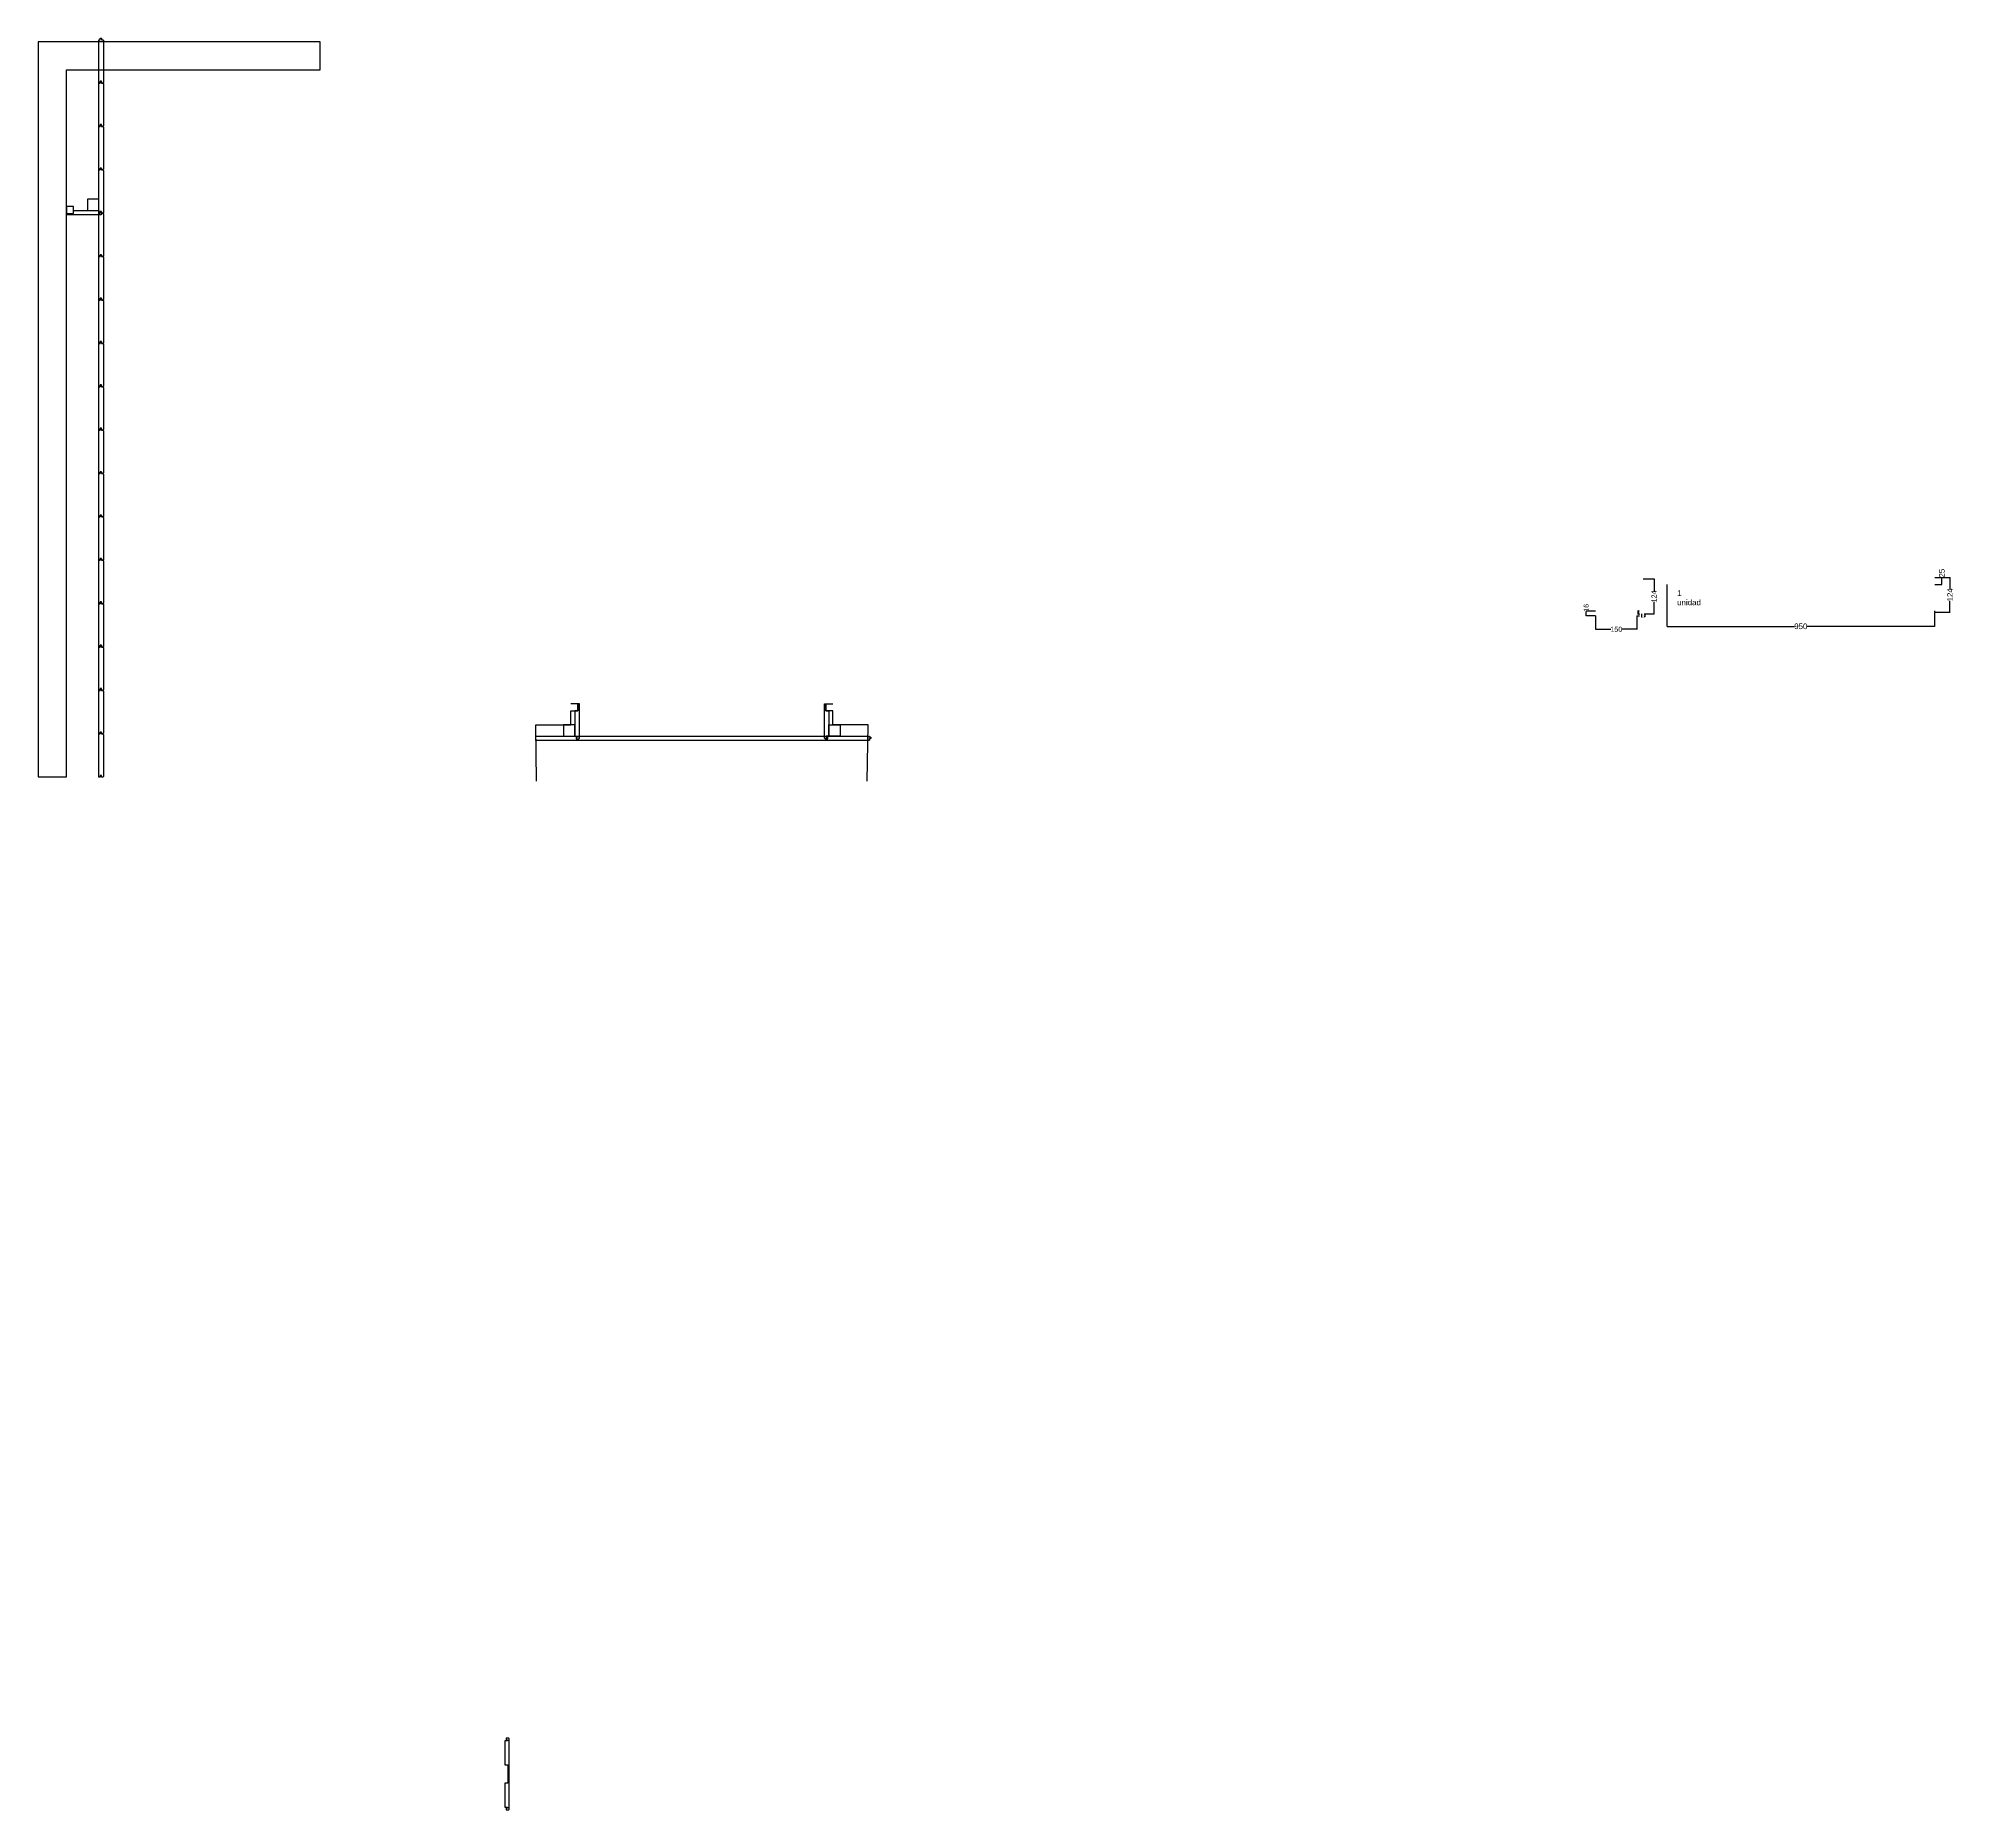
# Model space of a CAD drawing. Header units: inches. Extents: x -100 to 6698, y -3666 to 2622.
import ezdxf

# ---------------------------------------------------------------- set-up
doc = ezdxf.new("R2010")
doc.units = ezdxf.units.IN
doc.header["$MEASUREMENT"] = 0
doc.layers.get('0').update_dxf_attribs({"color": 24})
for name, color, linetype in [('Anotacion', 250, 'Continuous'), ('Iroko', 34, 'Continuous'), ('Pino', 41, 'Continuous')]:
    doc.layers.add(name, color=color, linetype=linetype)
doc.styles.get("Standard").update_dxf_attribs({"font": 'arial.ttf', "height": 20})
doc.dimstyles.new('Acotacion 2', dxfattribs={"dimtxt": 8, "dimasz": 0.18, "dimexe": 0.18, "dimexo": 0.0625, "dimgap": 0.09, "dimtad": 0, "dimdec": 0, "dimzin": 0, "dimdsep": 46, "dimtxsty": 'Standard', "dimcen": 0.09, "dimadec": 0, "dimazin": 0, "dimtfac": 1, "dimtdec": 0, "dimtofl": 0, "dimtmove": 0, "dimatfit": 3, "dimfxl": 1, "dimtolj": 1, "dimtzin": 0, "dimarcsym": 0})
doc.dimstyles.get("Standard").update_dxf_attribs({"dimtxt": 18, "dimasz": 0.18, "dimexe": 0.18, "dimexo": 0.0625, "dimgap": 0.09, "dimtad": 0, "dimdec": 0, "dimzin": 0, "dimdsep": 46, "dimtxsty": 'Standard', "dimcen": 0.09, "dimadec": 0, "dimazin": 0, "dimtfac": 1, "dimtdec": 0, "dimtofl": 0, "dimtmove": 0, "dimatfit": 3, "dimfxl": 1, "dimtolj": 1, "dimtzin": 0, "dimarcsym": 0})

# ---------------------------------------------------------------- blocks, each defined once
blk = doc.blocks.new('*D2')
at = {"layer": 'Anotacion', "color": 0, "lineweight": -2, "transparency": 16777216}
for p, q in [((5427.3, 571.8), (5427.3, 523.8)), ((5574, 571.8), (5574, 523.8)), ((5427.5, 524), (5481.6, 524)), ((5573.8, 524), (5519.8, 524))]:
    blk.add_line(p, q, dxfattribs=at)
at = {"layer": 'Anotacion', "color": 0, "transparency": 16777216}
for points in [[(5427.5, 524.1), (5427.5, 524), (5427.3, 524)], [(5573.8, 524.1), (5573.8, 524), (5574, 524)]]:
    blk.add_solid(points, dxfattribs=at)
at = {"layer": 'Defpoints', "color": 0, "transparency": 16777216}
for p in [(5427.3, 571.9), (5574, 571.9), (5574, 524)]:
    blk.add_point(p, dxfattribs=at)
at = {"layer": 'Anotacion', "color": 0, "transparency": 16777216, "insert": (5500.7, 524), "char_height": 18, "attachment_point": 5}
blk.add_mtext('\\A1;150', dxfattribs=at)
blk = doc.blocks.new('*D3')
at = {"layer": 'Anotacion', "color": 0, "lineweight": -2, "transparency": 16777216}
for p, q in [((5596.5, 702.9), (5634.7, 702.9)), ((5634.6, 702.7), (5634.6, 659.9)), ((5634.6, 578.9), (5634.6, 621.7)), ((5599.5, 578.7), (5634.7, 578.7))]:
    blk.add_line(p, q, dxfattribs=at)
at = {"layer": 'Anotacion', "color": 0, "transparency": 16777216}
for points in [[(5634.5, 702.7), (5634.6, 702.7), (5634.6, 702.9)], [(5634.5, 578.9), (5634.6, 578.9), (5634.6, 578.7)]]:
    blk.add_solid(points, dxfattribs=at)
at = {"layer": 'Defpoints', "color": 0, "transparency": 16777216}
for p in [(5596.4, 702.9), (5634.6, 702.9), (5599.4, 578.7)]:
    blk.add_point(p, dxfattribs=at)
at = {"layer": 'Anotacion', "color": 0, "transparency": 16777216, "insert": (5634.6, 640.8), "char_height": 18, "attachment_point": 5, "rotation": 90}
blk.add_mtext('\\A1;124', dxfattribs=at)
blk = doc.blocks.new('*D4')
at = {"layer": 'Anotacion', "color": 0, "lineweight": -2, "transparency": 16777216}
for p, q in [((5427, 587.9), (5393.9, 587.9)), ((5427.3, 571.9), (5393.9, 571.9)), ((5394.1, 587.9), (5394.1, 588.1)), ((5394.1, 572.1), (5394.1, 587.7))]:
    blk.add_line(p, q, dxfattribs=at)
at = {"layer": 'Anotacion', "color": 0, "transparency": 16777216}
for points in [[(5394.1, 587.7), (5394.1, 587.7), (5394.1, 587.9)], [(5394.1, 572.1), (5394.1, 572.1), (5394.1, 571.9)]]:
    blk.add_solid(points, dxfattribs=at)
at = {"layer": 'Defpoints', "color": 0, "transparency": 16777216}
for p in [(5394.1, 587.9), (5427.1, 587.9), (5427.3, 571.9)]:
    blk.add_point(p, dxfattribs=at)
at = {"layer": 'Anotacion', "color": 0, "transparency": 16777216, "insert": (5394.1, 600.2), "char_height": 18, "attachment_point": 5, "rotation": 90}
blk.add_mtext('\\A1;16', dxfattribs=at)
blk = doc.blocks.new('*D6')
at = {"layer": 'Anotacion', "color": 0, "lineweight": -2, "transparency": 16777216}
for p, q in [((5574, 571.9), (5582.5, 571.9)), ((5576, 578.7), (5582.5, 578.7)), ((5582.3, 578.5), (5582.3, 578)), ((5582.3, 572.1), (5582.3, 572.6))]:
    blk.add_line(p, q, dxfattribs=at)
at = {"layer": 'Anotacion', "color": 0, "transparency": 16777216}
for points in [[(5582.3, 578.5), (5582.4, 578.5), (5582.3, 578.7)], [(5582.3, 572.1), (5582.4, 572.1), (5582.3, 571.9)]]:
    blk.add_solid(points, dxfattribs=at)
at = {"layer": 'Defpoints', "color": 0, "transparency": 16777216}
for p in [(5574, 571.9), (5576, 578.7), (5582.3, 578.7)]:
    blk.add_point(p, dxfattribs=at)
at = {"layer": 'Anotacion', "color": 0, "transparency": 16777216, "insert": (5582.3, 575.3), "char_height": 8, "attachment_point": 5, "rotation": 90}
blk.add_mtext('\\A1;7', dxfattribs=at)
blk = doc.blocks.new('*D7')
at = {"layer": 'Anotacion', "color": 0, "lineweight": -2, "transparency": 16777216}
for p, q in [((5576, 587.9), (5581, 587.9)), ((5576, 583.7), (5581, 583.7)), ((5580.8, 587.9), (5580.8, 588.1)), ((5580.8, 583.9), (5580.8, 587.7))]:
    blk.add_line(p, q, dxfattribs=at)
at = {"layer": 'Anotacion', "color": 0, "transparency": 16777216}
for points in [[(5580.8, 587.7), (5580.9, 587.7), (5580.8, 587.9)], [(5580.8, 583.9), (5580.9, 583.9), (5580.8, 583.7)]]:
    blk.add_solid(points, dxfattribs=at)
at = {"layer": 'Defpoints', "color": 0, "transparency": 16777216}
for p in [(5576, 587.9), (5576, 583.7), (5580.8, 587.9)]:
    blk.add_point(p, dxfattribs=at)
at = {"layer": 'Anotacion', "color": 0, "transparency": 16777216, "insert": (5580.8, 590.9), "char_height": 8, "attachment_point": 5, "rotation": 90}
blk.add_mtext('\\A1;4', dxfattribs=at)
blk = doc.blocks.new('*D8')
at = {"layer": 'Anotacion', "color": 0, "lineweight": -2, "transparency": 16777216}
for p, q in [((5590.5, 578.7), (5590.5, 568.2)), ((5590.7, 568.4), (5591.3, 568.4)), ((5601.3, 568.4), (5600.6, 568.4)), ((5601.4, 580.7), (5601.4, 568.2))]:
    blk.add_line(p, q, dxfattribs=at)
at = {"layer": 'Anotacion', "color": 0, "transparency": 16777216}
for points in [[(5590.7, 568.4), (5590.7, 568.4), (5590.5, 568.4)], [(5601.3, 568.4), (5601.3, 568.4), (5601.4, 568.4)]]:
    blk.add_solid(points, dxfattribs=at)
at = {"layer": 'Defpoints', "color": 0, "transparency": 16777216}
for p in [(5590.5, 578.7), (5590.5, 568.4), (5601.4, 580.7)]:
    blk.add_point(p, dxfattribs=at)
at = {"layer": 'Anotacion', "color": 0, "transparency": 16777216, "insert": (5596, 568.4), "char_height": 8, "attachment_point": 5}
blk.add_mtext('\\A1;11', dxfattribs=at)
blk = doc.blocks.new('*D13')
at = {"layer": 'Anotacion', "color": 0, "lineweight": -2, "transparency": 16777216}
for p, q in [((5680.6, 683.3), (5680.6, 534.4)), ((6630.6, 589.3), (6630.6, 534.4)), ((5680.8, 534.6), (6133.5, 534.6)), ((6630.5, 534.6), (6177.8, 534.6))]:
    blk.add_line(p, q, dxfattribs=at)
at = {"layer": 'Anotacion', "color": 0, "transparency": 16777216}
for points in [[(5680.8, 534.6), (5680.8, 534.6), (5680.6, 534.6)], [(6630.5, 534.6), (6630.5, 534.6), (6630.6, 534.6)]]:
    blk.add_solid(points, dxfattribs=at)
at = {"layer": 'Defpoints', "color": 0, "transparency": 16777216}
for p in [(5680.6, 683.4, -0.1), (6630.6, 589.3, -4.8), (6630.6, 534.6)]:
    blk.add_point(p, dxfattribs=at)
at = {"layer": 'Anotacion', "color": 0, "transparency": 16777216, "insert": (6155.6, 534.6), "char_height": 20, "attachment_point": 5}
blk.add_mtext('\\A1;950', dxfattribs=at)
blk = doc.blocks.new('*D14')
at = {"layer": 'Anotacion', "color": 0, "lineweight": -2, "transparency": 16777216}
for p, q in [((6630.7, 708.5), (6685.3, 708.5)), ((6685.1, 708.4), (6685.1, 667.6)), ((6685.1, 584.5), (6685.1, 625.2)), ((6630.7, 584.4), (6685.3, 584.4))]:
    blk.add_line(p, q, dxfattribs=at)
at = {"layer": 'Anotacion', "color": 0, "transparency": 16777216}
for points in [[(6685.1, 708.4), (6685.1, 708.4), (6685.1, 708.5)], [(6685.1, 584.5), (6685.1, 584.5), (6685.1, 584.4)]]:
    blk.add_solid(points, dxfattribs=at)
at = {"layer": 'Defpoints', "color": 0, "transparency": 16777216}
for p in [(6630.6, 708.5, -5.8), (6685.1, 708.5), (6630.6, 584.4, -8.8)]:
    blk.add_point(p, dxfattribs=at)
at = {"layer": 'Anotacion', "color": 0, "transparency": 16777216, "insert": (6685.1, 646.4), "char_height": 20, "attachment_point": 5, "rotation": 90}
blk.add_mtext('\\A1;124', dxfattribs=at)
blk = doc.blocks.new('*D15')
at = {"layer": 'Anotacion', "color": 0, "lineweight": -2, "transparency": 16777216}
for p, q in [((6630.7, 708.5), (6656.7, 708.5)), ((6630.7, 683.5), (6656.7, 683.5)), ((6656.5, 708.5), (6656.5, 708.7)), ((6656.5, 683.7), (6656.5, 708.4))]:
    blk.add_line(p, q, dxfattribs=at)
at = {"layer": 'Anotacion', "color": 0, "transparency": 16777216}
for points in [[(6656.5, 708.4), (6656.6, 708.4), (6656.5, 708.5)], [(6656.5, 683.7), (6656.6, 683.7), (6656.5, 683.5)]]:
    blk.add_solid(points, dxfattribs=at)
at = {"layer": 'Defpoints', "color": 0, "transparency": 16777216}
for p in [(6630.6, 708.5, -5.8), (6630.6, 683.5, -5.8), (6656.5, 708.5)]:
    blk.add_point(p, dxfattribs=at)
at = {"layer": 'Anotacion', "color": 0, "transparency": 16777216, "insert": (6656.5, 723.4), "char_height": 20, "attachment_point": 5, "rotation": 90}
blk.add_mtext('\\A1;25', dxfattribs=at)

msp = doc.modelspace()

# ---------------------------------------------------------------- linework, layer by layer
for points in [[(-100, 2510), (-100, 0), (0, 0), (0, 2510), (900, 2510), (900, 2610), (-100, 2610)], [(0, 2000), (25, 2000), (25, 2025), (0, 2025)]]:
    msp.add_lwpolyline(points, close=True)
for points in [[(1668.5, -15.1), (1665.3, 184.9), (1790.3, 184.9), (1790.3, 234.9), (1815.3, 234.9), (1815.3, 259.9), (1790.3, 259.9)], [(2842.1, -15.1), (2845.3, 184.9), (2720.3, 184.9), (2720.3, 234.9), (2695.3, 234.9), (2695.3, 259.9), (2720.3, 259.9)]]:
    msp.add_lwpolyline(points)
at = {"layer": 'Iroko'}
msp.add_line((115.2, 1847), (119.2, 1847), dxfattribs=at)
for points in [[(129.2, 2617), (131.2, 2615), (131.2, 2465), (129.2, 2463), (124.2, 2463), (124.2, 2469.5), (119.2, 2469.5), (119.2, 2463), (115.2, 2463), (115.2, 2617), (119.2, 2617), (119.2, 2622), (124.2, 2622), (124.2, 2617)], [(129.2, 2463), (131.2, 2461), (131.2, 2311), (129.2, 2309), (124.2, 2309), (124.2, 2315.5), (119.2, 2315.5), (119.2, 2309), (115.2, 2309), (115.2, 2463), (119.2, 2463), (119.2, 2468), (124.2, 2468), (124.2, 2463)], [(129.2, 2309), (131.2, 2307), (131.2, 2157), (129.2, 2155), (124.2, 2155), (124.2, 2161.5), (119.2, 2161.5), (119.2, 2155), (115.2, 2155), (115.2, 2309), (119.2, 2309), (119.2, 2314), (124.2, 2314), (124.2, 2309)], [(129.2, 2155), (131.2, 2153), (131.2, 2003), (129.2, 2001), (124.2, 2001), (124.2, 2007.5), (119.2, 2007.5), (119.2, 2001), (115.2, 2001), (115.2, 2155), (119.2, 2155), (119.2, 2160), (124.2, 2160), (124.2, 2155)], [(129.2, 2001), (131.2, 1999), (131.2, 1849), (129.2, 1847), (124.2, 1847), (124.2, 1853.5), (119.2, 1853.5), (119.2, 1847), (115.2, 1847), (115.2, 2001), (119.2, 2001), (119.2, 2006), (124.2, 2006), (124.2, 2001)], [(129.2, 1847), (131.2, 1845), (131.2, 1695), (129.2, 1693), (124.2, 1693), (124.2, 1699.5), (119.2, 1699.5), (119.2, 1693), (115.2, 1693), (115.2, 1847), (119.2, 1847), (119.2, 1852), (124.2, 1852), (124.2, 1847)], [(129.2, 1693), (131.2, 1691), (131.2, 1541), (129.2, 1539), (124.2, 1539), (124.2, 1545.5), (119.2, 1545.5), (119.2, 1539), (115.2, 1539), (115.2, 1693), (119.2, 1693), (119.2, 1698), (124.2, 1698), (124.2, 1693)], [(129.2, 1539), (131.2, 1537), (131.2, 1387), (129.2, 1385), (124.2, 1385), (124.2, 1391.5), (119.2, 1391.5), (119.2, 1385), (115.2, 1385), (115.2, 1539), (119.2, 1539), (119.2, 1544), (124.2, 1544), (124.2, 1539)], [(129.2, 1385), (131.2, 1383), (131.2, 1233), (129.2, 1231), (124.2, 1231), (124.2, 1237.5), (119.2, 1237.5), (119.2, 1231), (115.2, 1231), (115.2, 1385), (119.2, 1385), (119.2, 1390), (124.2, 1390), (124.2, 1385)], [(129.2, 1231), (131.2, 1229), (131.2, 1079), (129.2, 1077), (124.2, 1077), (124.2, 1083.5), (119.2, 1083.5), (119.2, 1077), (115.2, 1077), (115.2, 1231), (119.2, 1231), (119.2, 1236), (124.2, 1236), (124.2, 1231)], [(129.2, 1077), (131.2, 1075), (131.2, 925), (129.2, 923), (124.2, 923), (124.2, 929.5), (119.2, 929.5), (119.2, 923), (115.2, 923), (115.2, 1077), (119.2, 1077), (119.2, 1082), (124.2, 1082), (124.2, 1077)], [(129.2, 923), (131.2, 921), (131.2, 771), (129.2, 769), (124.2, 769), (124.2, 775.5), (119.2, 775.5), (119.2, 769), (115.2, 769), (115.2, 923), (119.2, 923), (119.2, 928), (124.2, 928), (124.2, 923)], [(129.2, 769), (131.2, 767), (131.2, 617), (129.2, 615), (124.2, 615), (124.2, 621.5), (119.2, 621.5), (119.2, 615), (115.2, 615), (115.2, 769), (119.2, 769), (119.2, 774), (124.2, 774), (124.2, 769)], [(129.2, 615), (131.2, 613), (131.2, 463), (129.2, 461), (124.2, 461), (124.2, 467.5), (119.2, 467.5), (119.2, 461), (115.2, 461), (115.2, 615), (119.2, 615), (119.2, 620), (124.2, 620), (124.2, 615)], [(129.2, 461), (131.2, 459), (131.2, 309), (129.2, 307), (124.2, 307), (124.2, 313.5), (119.2, 313.5), (119.2, 307), (115.2, 307), (115.2, 461), (119.2, 461), (119.2, 466), (124.2, 466), (124.2, 461)], [(129.2, 307), (131.2, 305), (131.2, 155), (129.2, 153), (124.2, 153), (124.2, 159.5), (119.2, 159.5), (119.2, 153), (115.2, 153), (115.2, 307), (119.2, 307), (119.2, 312), (124.2, 312), (124.2, 307)], [(129.2, 153), (131.2, 151), (131.2, 1), (129.2, -1), (124.2, -1), (124.2, 5.5), (119.2, 5.5), (119.2, -1), (115.2, -1), (115.2, 153), (119.2, 153), (119.2, 158), (124.2, 158), (124.2, 153)], [(1666, 144.9), (2844.4, 144.9), (2844.4, 128.9), (1666.2, 128.9)], [(2849.7, 130.9), (2847.7, 128.9), (2697.7, 128.9), (2695.7, 130.9), (2695.7, 135.7), (2702.2, 135.7), (2702.2, 140.7), (2695.7, 140.7), (2695.7, 144.9), (2849.7, 144.9), (2849.7, 140.9), (2854.7, 140.9), (2854.7, 135.9), (2849.7, 135.9)]]:
    msp.add_lwpolyline(points, close=True, dxfattribs=at)
for points in [[(115, 2011), (115, 2001), (119.2, 2001), (119.2, 2006), (124.2, 2006), (124.2, 1997), (122.2, 1995), (0, 1995), (0, 2000), (25, 2000), (25, 2011), (115.2, 2011)], [(1804.3, 144.9), (1814.4, 144.9), (1814.4, 140.7), (1809.4, 140.7), (1809.4, 135.7), (1818.3, 135.7), (1820.3, 137.7), (1820.3, 259.9), (1815.3, 259.9), (1815.3, 234.9), (1804.3, 234.9), (1804.3, 144.7)], [(2706.3, 144.9), (2696.2, 144.9), (2696.2, 140.7), (2701.2, 140.7), (2701.2, 135.7), (2692.3, 135.7), (2690.3, 137.7), (2690.3, 259.9), (2695.3, 259.9), (2695.3, 234.9), (2706.3, 234.9), (2706.3, 144.7)], [(1555.7, -3656.8), (1565.7, -3656.8), (1565.7, -3661), (1560.7, -3661), (1560.7, -3666), (1569.7, -3666), (1571.7, -3664), (1571.6, -3541.8), (1571.6, -3414.7), (1569.5, -3412.7), (1560.6, -3412.7), (1560.6, -3417.7), (1565.6, -3417.7), (1565.6, -3421.8), (1555.6, -3421.8), (1555.4, -3506.8), (1566.4, -3506.8), (1566.6, -3541.8), (1566.8, -3571.8), (1555.8, -3571.8), (1555.7, -3656.8)]]:
    msp.add_lwpolyline(points, dxfattribs=at)
at = {"layer": 'Pino'}
for points in [[(115, 2051), (75, 2051), (75, 2011), (115, 2011)], [(1804.3, 184.9), (1764.3, 184.9), (1764.3, 144.9), (1804.3, 144.9)], [(2706.3, 184.9), (2746.3, 184.9), (2746.3, 144.9), (2706.3, 144.9)]]:
    msp.add_lwpolyline(points, close=True, dxfattribs=at)

# ---------------------------------------------------------------- texts
at = {"layer": 'Anotacion', "extrusion": (9.45646e-13, -1, -2.14386e-15), "insert": (5387.3, 683.4, -29.2), "char_height": 20, "attachment_point": 1, "text_direction": (1, 0, 0)}
msp.add_mtext_dynamic_manual_height_columns('14 izq\\P14 der', width=181.029, gutter_width=100, heights=[0], dxfattribs=at)
at = {"layer": 'Anotacion', "extrusion": (2.22045e-16, -1, 2.83277e-16), "insert": (5425.5, 683.4, 247.2), "char_height": 20, "attachment_point": 1, "text_direction": (1, 0, 0)}
msp.add_mtext_dynamic_manual_height_columns('4\\P unidades', width=124.396, gutter_width=100, heights=[0], dxfattribs=at)
at = {"layer": 'Anotacion', "extrusion": (9.49628e-13, -1, 2.1086e-28), "insert": (5744.4, 683.4, -589.3), "char_height": 0.2, "attachment_point": 1, "text_direction": (0, 0, 1)}
msp.add_mtext_dynamic_manual_height_columns('14 mano izquierda\\P14 mano derecha', width=405.366, gutter_width=1, heights=[0], dxfattribs=at)
at = {"layer": 'Anotacion', "insert": (5716.9, 662.8, 4.9), "char_height": 20, "attachment_point": 1}
msp.add_mtext_dynamic_manual_height_columns('1\\Punidad', width=150.303, gutter_width=100, heights=[0], dxfattribs=at)

# ---------------------------------------------------------------- dimensions: what is measured, and where the dimension line sits
at = {"layer": 'Anotacion'}
dim = msp.add_linear_dim(base=(5634.6, 702.9), p1=(5599.4, 578.7), p2=(5596.4, 702.9), angle=90, text='124', dimstyle='Standard', dxfattribs=at)
dim.commit()
dim.dimension.update_dxf_attribs({"geometry": '*D3', "text_midpoint": (5634.6, 640.8)})
for base, p1, p2, dimstyle, picture, middle in [((6630.6, 534.6), (5680.6, 683.4, -0.1), (6630.6, 589.3, -4.8), 'Standard', '*D13', (6155.6, 534.6)), ((5590.5, 568.4), (5601.4, 580.7), (5590.5, 578.7), 'Acotacion 2', '*D8', (5596, 568.4))]:
    dim = msp.add_linear_dim(base=base, p1=p1, p2=p2, dimstyle=dimstyle, dxfattribs=at)
    dim.commit()
    dim.dimension.update_dxf_attribs({"geometry": picture, "text_midpoint": middle})
for base, p1, p2, dimstyle, picture, middle in [((6656.5, 708.5), (6630.6, 683.5, -5.8), (6630.6, 708.5, -5.8), 'Standard', '*D15', (6656.5, 723.4)), ((6685.1, 708.5), (6630.6, 584.4, -8.8), (6630.6, 708.5, -5.8), 'Standard', '*D14', (6685.1, 646.4)), ((5394.1, 587.9), (5427.3, 571.9), (5427.1, 587.9), 'Standard', '*D4', (5394.1, 600.2)), ((5582.3, 578.7), (5574, 571.9), (5576, 578.7), 'Acotacion 2', '*D6', (5582.3, 575.3)), ((5580.8, 587.9), (5576, 583.7), (5576, 587.9), 'Acotacion 2', '*D7', (5580.8, 590.9))]:
    dim = msp.add_linear_dim(base=base, p1=p1, p2=p2, angle=90, dimstyle=dimstyle, dxfattribs=at)
    dim.commit()
    dim.dimension.update_dxf_attribs({"geometry": picture, "text_midpoint": middle})
dim = msp.add_linear_dim(base=(5574, 524), p1=(5427.3, 571.9), p2=(5574, 571.9), text='150', dimstyle='Standard', dxfattribs=at)
dim.commit()
dim.dimension.update_dxf_attribs({"geometry": '*D2', "text_midpoint": (5500.7, 524)})

doc.saveas('drawing.dxf')
